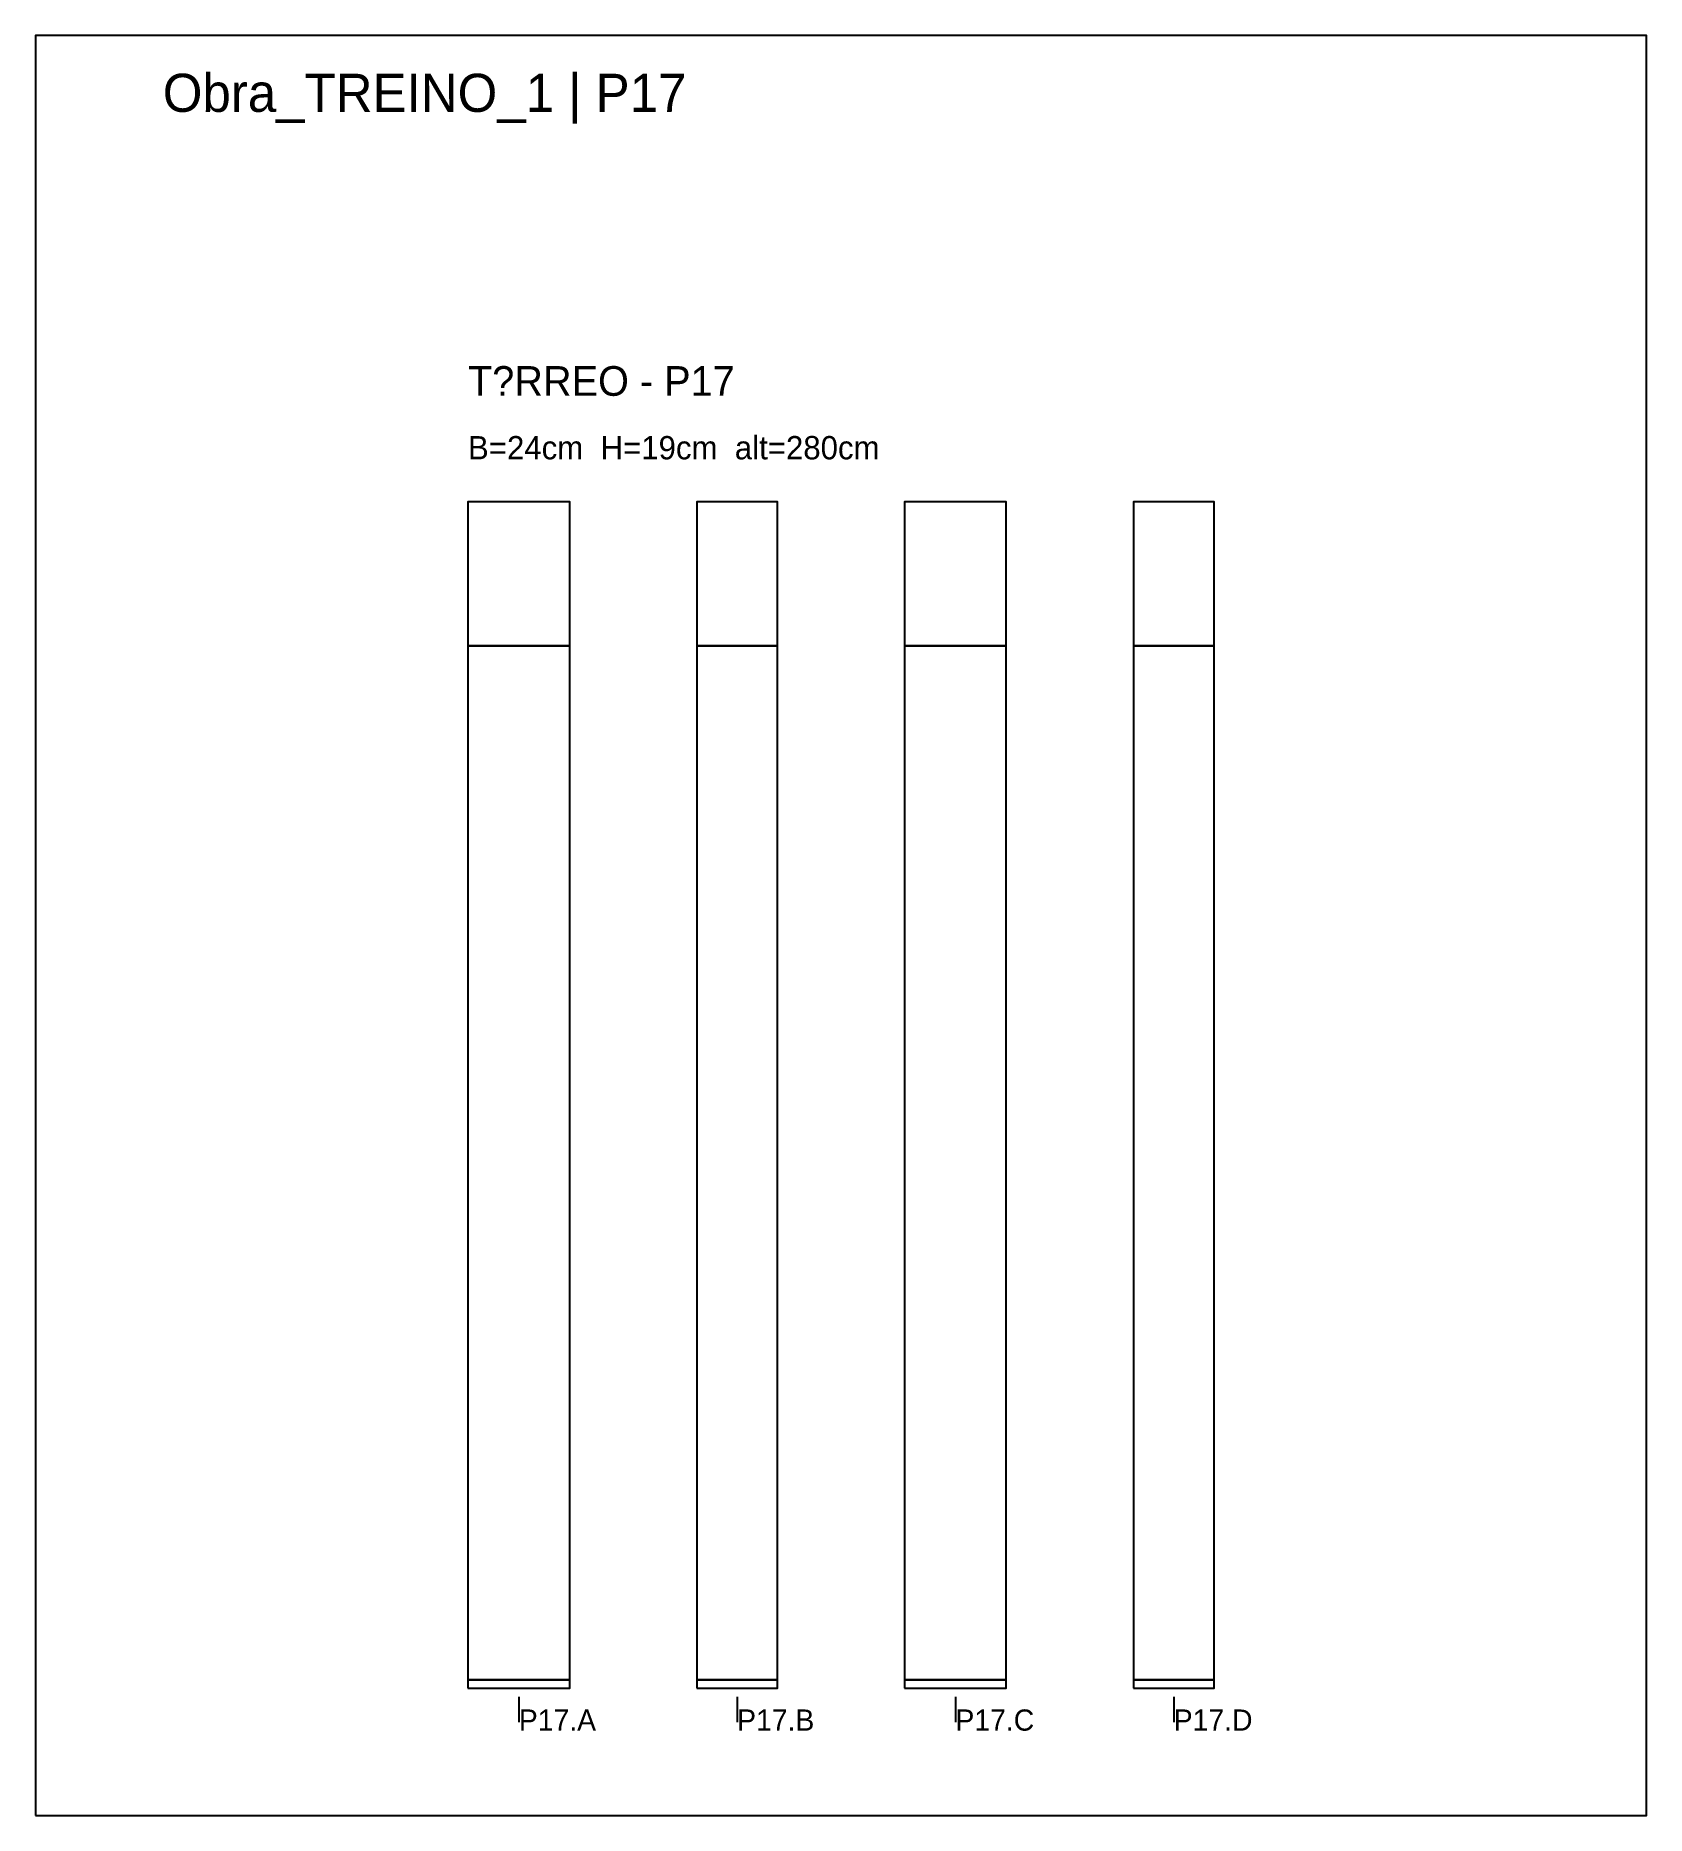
# Model space of a CAD drawing. Header units: metres. Extents: x 0 to 19000, y -21000 to 0.
# Drawn here: x 0 to 3800, y -8400 to -4200 of the extents above; entities that cross this region are included whole.
import ezdxf

# ---------------------------------------------------------------- set-up
doc = ezdxf.new("R2010")
doc.units = ezdxf.units.M
for name, color, linetype in [('CELL_BORDER', 8, 'Continuous'), ('COTA', 3, 'Continuous'), ('Cota Secao (2x)', 3, 'Continuous'), ('LABEL_ID', 3, 'Continuous'), ('NOMENCLATURA', 1, 'Continuous'), ('Paineis', 7, 'Continuous'), ('Texto Secao', 2, 'Continuous')]:
    doc.layers.add(name, color=color, linetype=linetype)

msp = doc.modelspace()

# ---------------------------------------------------------------- texts
at = {"layer": 'Cota Secao (2x)'}
msp.add_text('B=24cm  H=19cm  alt=280cm', height=55, dxfattribs=at).set_placement((1020, -5200))
at = {"layer": 'LABEL_ID'}
msp.add_text('Obra_TREINO_1 | P17', height=90, dxfattribs=at).set_placement((300, -4380))
at = {"layer": 'NOMENCLATURA'}
msp.add_text('T?RREO - P17', height=70, dxfattribs=at).set_placement((1020, -5050))
at = {"layer": 'Texto Secao'}
for s, p in [('P17.A', (1140, -8200)), ('P17.B', (1655, -8200)), ('P17.C', (2170, -8200)), ('P17.D', (2685, -8200))]:
    msp.add_text(s, height=50, dxfattribs=at).set_placement(p)

# ---------------------------------------------------------------- linework, layer by layer
at = {"layer": 'CELL_BORDER'}
msp.add_lwpolyline([(0, -8400), (3800, -8400), (3800, -4200), (0, -4200)], close=True, dxfattribs=at)
at = {"layer": 'COTA'}
for p, q in [((1140, -8120), (1140, -8180)), ((1655, -8120), (1655, -8180)), ((2170, -8120), (2170, -8180)), ((2685, -8120), (2685, -8180))]:
    msp.add_line(p, q, dxfattribs=at)
at = {"layer": 'Paineis'}
for points in [[(1020, -5640), (1260, -5640), (1260, -5300), (1020, -5300)], [(1560, -5640), (1750, -5640), (1750, -5300), (1560, -5300)], [(2050, -5640), (2290, -5640), (2290, -5300), (2050, -5300)], [(2590, -5640), (2780, -5640), (2780, -5300), (2590, -5300)], [(1020, -8080), (1260, -8080), (1260, -5640), (1020, -5640)], [(1560, -8080), (1750, -8080), (1750, -5640), (1560, -5640)], [(2050, -8080), (2290, -8080), (2290, -5640), (2050, -5640)], [(2590, -8080), (2780, -8080), (2780, -5640), (2590, -5640)], [(1020, -8100), (1260, -8100), (1260, -8080), (1020, -8080)], [(1560, -8100), (1750, -8100), (1750, -8080), (1560, -8080)], [(2050, -8100), (2290, -8100), (2290, -8080), (2050, -8080)], [(2590, -8100), (2780, -8100), (2780, -8080), (2590, -8080)]]:
    msp.add_lwpolyline(points, close=True, dxfattribs=at)

msp.set_redraw_order([(e.dxf.handle, doc.entitydb.next_handle()) for e in msp.query("TEXT MTEXT ATTDEF DIMENSION ARC_DIMENSION")])  # texts and dimensions are drawn at this point

doc.saveas('drawing.dxf')
